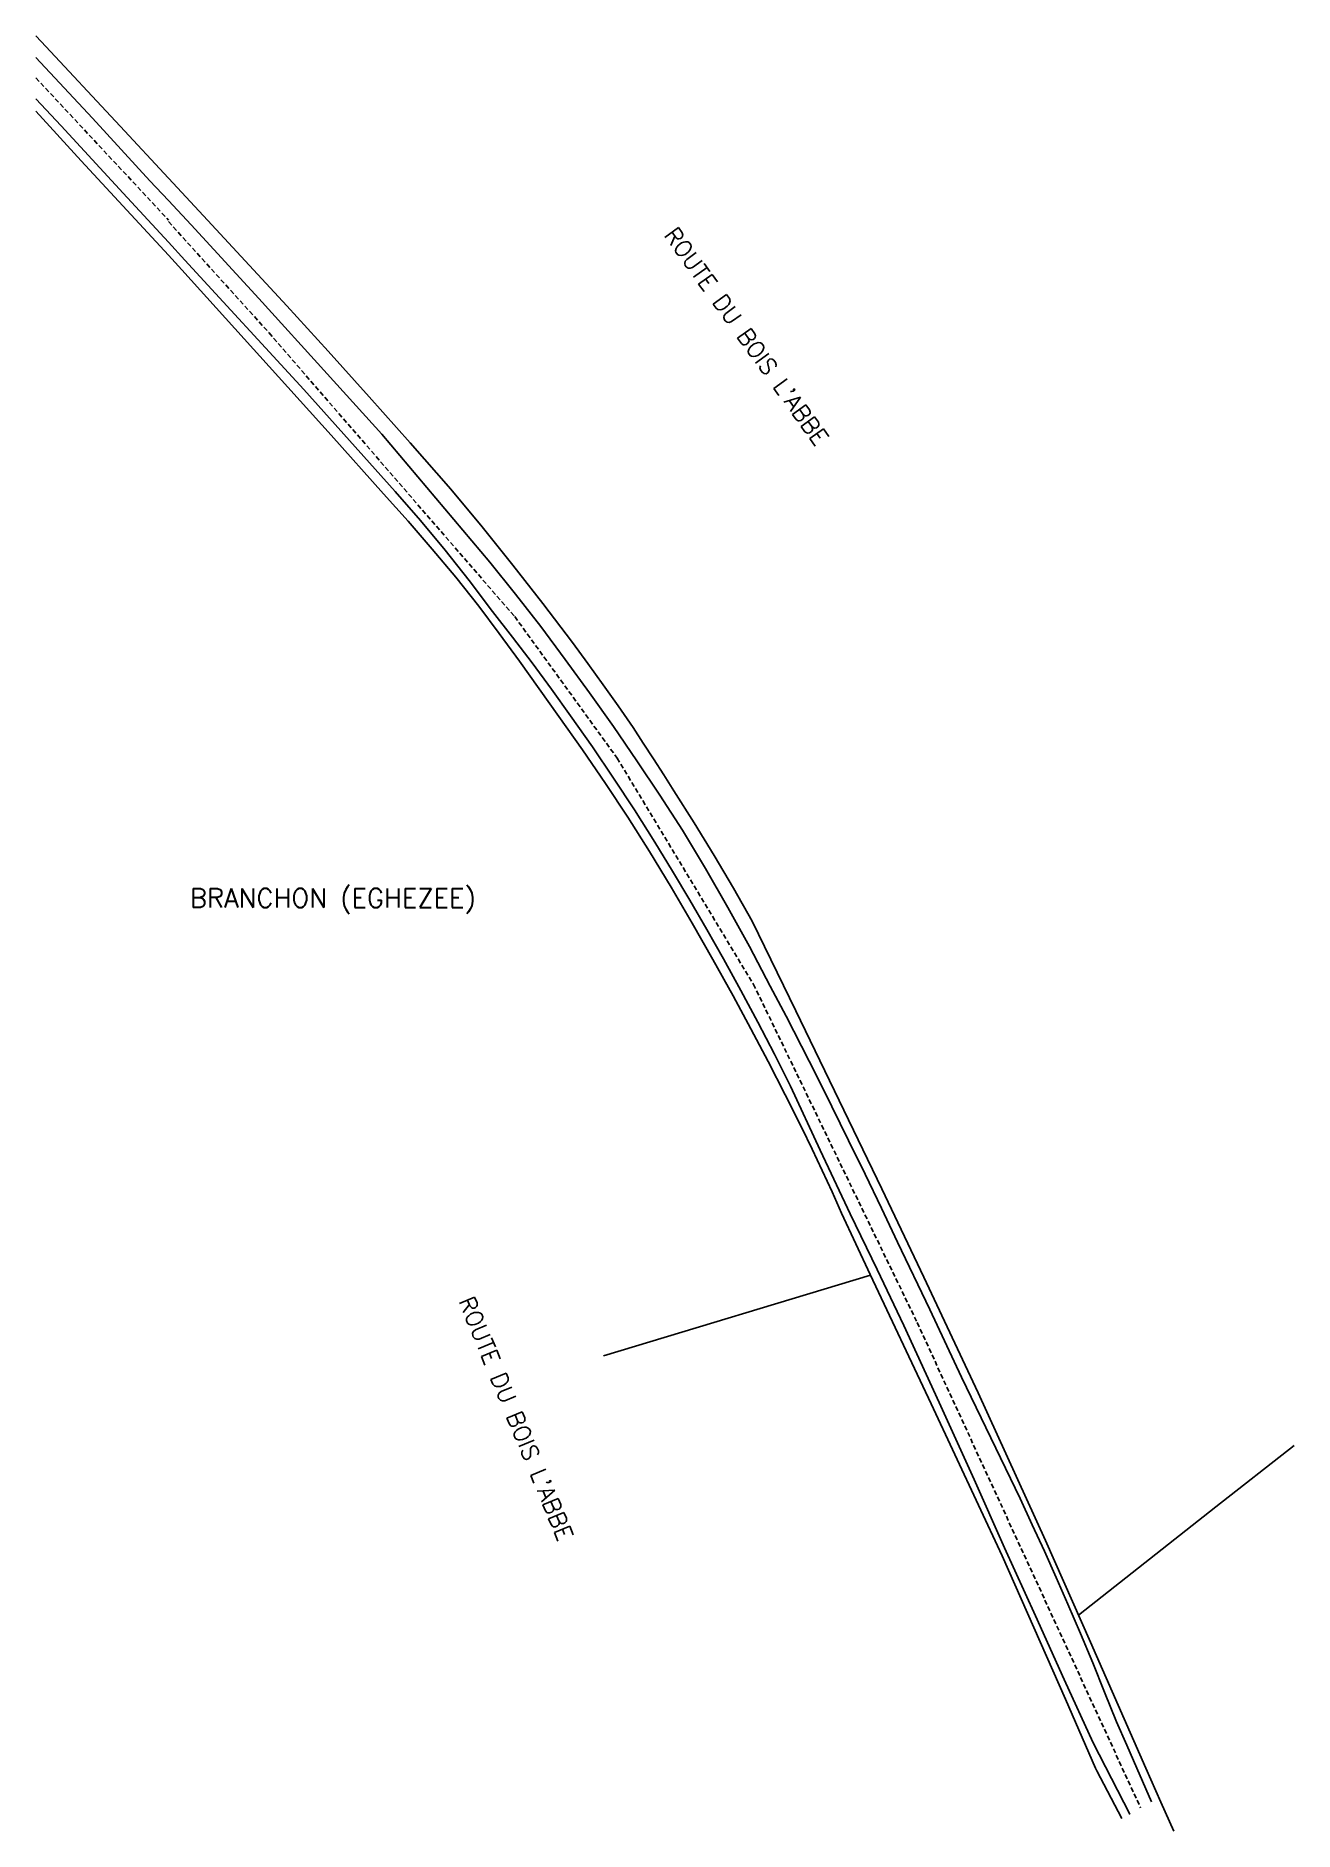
# Model space of a CAD drawing. Header units: millimetres. Extents: x 192000 to 193000, y 147000 to 148000.
# Drawn here: x 192000 to 192132.8, y 147664.4 to 147853.8 of the extents above; entities that cross this region are included whole.
import ezdxf
from ezdxf.enums import TextEntityAlignment as Align

# ---------------------------------------------------------------- set-up
doc = ezdxf.new("R2010")
doc.units = ezdxf.units.MM
doc.linetypes.add('DASHED', pattern=[0.75, 0.5, -0.25])
for name, color, linetype in [('W0001', 6, 'DASHED'), ('W0008', 7, 'CONTINUOUS'), ('W0211', 2, 'CONTINUOUS'), ('W0330', 7, 'CONTINUOUS'), ('W0980', 7, 'CONTINUOUS'), ('W0989', 7, 'CONTINUOUS')]:
    doc.layers.add(name, color=color, linetype=linetype)
doc.styles.get("Standard").update_dxf_attribs({"font": 'romans.shx', "width": 0.85})

msp = doc.modelspace()

# ---------------------------------------------------------------- texts
at = {"layer": 'W0980'}
msp.add_text('BRANCHON (EGHEZEE)', height=2, dxfattribs=at).set_placement((192031.33, 147762.69), align=Align.MIDDLE)
at = {"layer": 'W0989'}
for rotation, p in [(305.7577, (192066.21, 147832.79)), (292.525, (192044.57, 147720.33))]:
    msp.add_text("ROUTE DU BOIS L'ABBE", height=1.75, rotation=rotation, dxfattribs=at).set_placement(p)

# ---------------------------------------------------------------- linework, layer by layer
at = {"layer": 'W0001'}
for points in [[(192000, 147849.37), (192014, 147834.36)], [(192014, 147834.2), (192024.6, 147822.47), (192050.53, 147792.52), (192061.34, 147777.6), (192075.73, 147753.72), (192093, 147718.03), (192116.58, 147666.82)]]:
    msp.add_lwpolyline(points, dxfattribs=at)
at = {"layer": 'W0008'}
for points in [[(192014, 147836.42), (192012.02, 147838.52), (192005.97, 147845.12), (192000, 147851.54)], [(192000, 147847.15), (192002.67, 147844.3), (192009.22, 147837.22), (192014, 147832.02)], [(192030.73, 147818.13), (192023.52, 147826.1), (192021.15, 147828.7), (192018.78, 147831.28), (192016.4, 147833.85), (192014, 147836.42)], [(192014, 147832.02), (192015.73, 147830.12), (192028.28, 147816.48)], [(192116.17, 147671), (192115.12, 147673.45), (192114.03, 147675.9), (192112.78, 147679.02), (192111.52, 147682.13), (192110.22, 147685.23), (192108.9, 147688.32), (192107.67, 147691.12), (192106.42, 147693.9), (192105.15, 147696.68), (192103.87, 147699.47), (192100.77, 147705.87), (192097.68, 147712.28), (192094.32, 147719.4), (192090.93, 147726.5), (192089.23, 147730.1), (192087.5, 147733.68), (192085.77, 147737.25), (192084, 147740.82), (192082.42, 147744.02), (192080.8, 147747.2), (192079.17, 147750.37), (192077.5, 147753.53), (192075.3, 147757.7), (192073.02, 147761.83), (192070.67, 147765.93), (192068.23, 147769.98), (192065.85, 147773.67), (192063.43, 147777.3), (192060.95, 147780.92), (192058.42, 147784.48), (192055.87, 147788), (192053.27, 147791.47), (192050.62, 147794.9), (192047.9, 147798.28), (192036.5, 147811.77), (192030.73, 147818.13)], [(192028.28, 147816.48), (192037.9, 147805.72), (192040.58, 147802.65), (192043.18, 147799.52), (192045.72, 147796.33), (192048.18, 147793.08), (192050.3, 147790.37), (192052.37, 147787.63), (192054.42, 147784.87), (192056.42, 147782.07), (192058.72, 147778.78), (192060.97, 147775.47), (192063.17, 147772.12), (192065.32, 147768.73), (192067.18, 147765.68), (192069.02, 147762.62), (192070.82, 147759.52), (192072.57, 147756.4), (192074.4, 147753.07), (192076.18, 147749.72), (192077.93, 147746.35), (192079.63, 147742.97), (192082.77, 147736.22), (192085.92, 147729.52), (192088.78, 147723.62), (192091.6, 147717.72), (192095.32, 147709.6), (192099.03, 147701.47), (192102.23, 147694.27), (192105.48, 147687.07), (192108.52, 147680.38), (192111.58, 147673.7), (192111.58, 147673.7)], [(192111.58, 147673.7), (192115.44, 147666.17), (192115.44, 147666.17)], [(192117.72, 147667.47), (192117.72, 147667.47), (192117.72, 147667.47), (192116.17, 147671)]]:
    msp.add_lwpolyline(points, dxfattribs=at)
at = {"layer": 'W0211'}
msp.add_lwpolyline([(192111.97, 147670.72), (192114.59, 147665.69)], dxfattribs=at)
at = {"layer": 'W0330'}
for points in [[(192014, 147838.78), (192008.9, 147844.27), (192000.57, 147853.2), (192000, 147853.8)], [(192000, 147845.85), (192004.78, 147840.63), (192014, 147830.65)], [(192063.02, 147780.83), (192061.45, 147783.1), (192059.87, 147785.33), (192058.25, 147787.57), (192056.62, 147789.78), (192053.5, 147793.9), (192050.32, 147797.97), (192047.08, 147802), (192043.8, 147805.98), (192039.5, 147810.85), (192035.18, 147815.7), (192030.83, 147820.52), (192026.47, 147825.32), (192017.7, 147834.8), (192014, 147838.78)], [(192014, 147830.65), (192015.4, 147829.13)], [(192015.4, 147829.13), (192025.6, 147817.83), (192031.17, 147811.68), (192036.68, 147805.48), (192039.28, 147802.6), (192041.82, 147799.65), (192044.32, 147796.67), (192046.73, 147793.63), (192048.88, 147790.75), (192051.02, 147787.83), (192053.12, 147784.92), (192055.2, 147781.97), (192057.68, 147778.47), (192060.1, 147774.93), (192062.47, 147771.35), (192064.77, 147767.73), (192067.03, 147763.97), (192069.27, 147760.17), (192071.45, 147756.35), (192073.58, 147752.5), (192075.43, 147749.03), (192077.27, 147745.57), (192079.07, 147742.07), (192080.83, 147738.57), (192081.92, 147736.33), (192082.98, 147734.08), (192084.02, 147731.83), (192085.03, 147729.57), (192088.03, 147723.12), (192094.48, 147709.47), (192101.97, 147693.42), (192108.67, 147678.28), (192111.83, 147671)], [(192063.02, 147780.83), (192064.1, 147779.17), (192065.18, 147777.5), (192066.25, 147775.82), (192067.32, 147774.13), (192069.47, 147770.75), (192071.57, 147767.33), (192073.6, 147763.88), (192075.57, 147760.38), (192080.18, 147750.93), (192084.78, 147741.47), (192089.27, 147732.13), (192093.7, 147722.82), (192099.42, 147710.62), (192106.53, 147695.03), (192111.3, 147684.3), (192117.13, 147671)], [(192059.89, 147714.52), (192088.07, 147723.03)], [(192110.02, 147687.17), (192124.52, 147698.57), (192132.78, 147705.07)], [(192111.83, 147671), (192111.97, 147670.72)], [(192117.13, 147671), (192118.7, 147667.43), (192120.1, 147664.37)]]:
    msp.add_lwpolyline(points, dxfattribs=at)

msp.set_redraw_order([(e.dxf.handle, doc.entitydb.next_handle()) for e in msp.query("TEXT MTEXT ATTDEF DIMENSION ARC_DIMENSION")])  # texts and dimensions are drawn at this point

doc.saveas('drawing.dxf')
